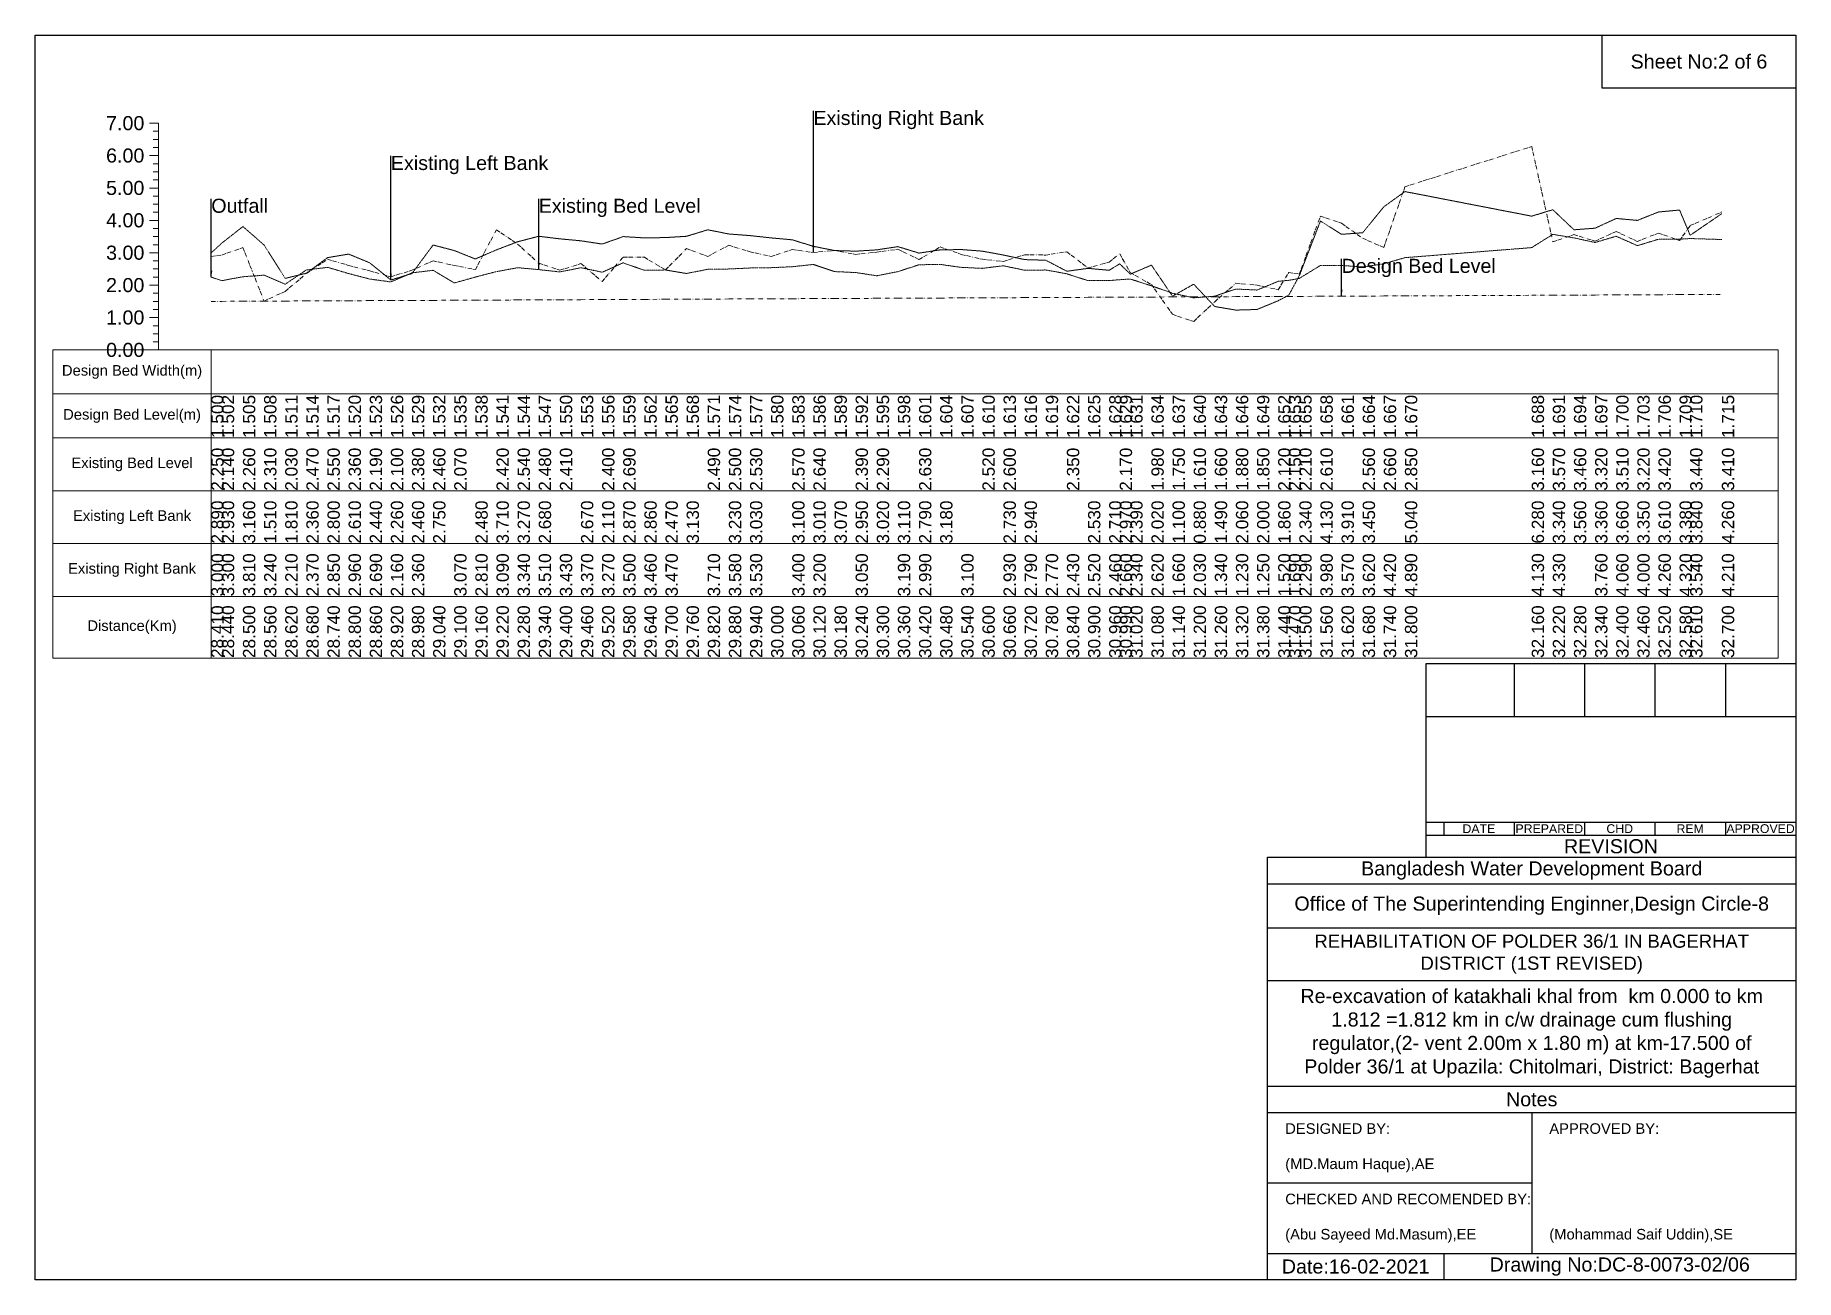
# Model space of a CAD drawing. Header units: inches. Extents: x 100000 to 145000, y -3535 to 0.
# Drawn here: x 100000 to 105000, y -3535 to 0 of the extents above; entities that cross this region are included whole.
import ezdxf

# ---------------------------------------------------------------- set-up
doc = ezdxf.new("R2010")
doc.units = ezdxf.units.IN
doc.header["$MEASUREMENT"] = 0
for name, pattern in [('ACAD_ISO14W100', [24, 12, -3, 0, -3, 0, -3, 0, -3]), ('ACAD_ISO15W100', [39, 12, -3, 12, -3, 0, -3, 0, -3, 0, -3]), ('DASHDOT2', [0.5, 0.25, -0.125, 0, -0.125]), ('DASHED2', [0.375, 0.25, -0.125])]:
    doc.linetypes.add(name, pattern=pattern)
for name, color, linetype, lineweight in [('Design Bed Level Long Section', 7, 'ACAD_ISO14W100', 9), ('Existing Bed Level for Long Section', 7, 'DASHDOT2', 9), ('Existing Left Bank of Long section', 7, 'DASHED2', 9), ('Existing Right Bank of Long Section', 7, 'ACAD_ISO15W100', 9), ('Long Section Border', 7, 'Continuous', 9), ('Long Section Labels', 7, 'Continuous', 9)]:
    doc.layers.add(name, color=color, linetype=linetype, lineweight=lineweight)
doc.styles.get("Standard").update_dxf_attribs({"font": 'arial.ttf'})
doc.dimstyles.get("Standard").update_dxf_attribs({"dimtxt": 0.18, "dimasz": 0.18, "dimexe": 0.18, "dimexo": 0.0625, "dimgap": 0.09, "dimtad": 0, "dimtih": 1, "dimtoh": 1, "dimdec": 4, "dimzin": 0, "dimdsep": 46, "dimtxsty": 'Standard', "dimcen": 0.09, "dimadec": 0, "dimazin": 0, "dimtfac": 1, "dimtdec": 4, "dimtofl": 0, "dimtmove": 0, "dimatfit": 3, "dimfxl": 1, "dimtolj": 1, "dimtzin": 0, "dimarcsym": 0})

msp = doc.modelspace()

# ---------------------------------------------------------------- texts
at = {"char_height": 40, "attachment_point": 5}
for s, insert in [('Sheet No:2 of 6', (104725, -75)), ('Bangladesh Water Development Board', (104250, -2372.5)), ('Office of The Superintending Enginner,Design Circle-8', (104250, -2472.5))]:
    msp.add_mtext(s, dxfattribs=dict(at, insert=insert))
for s, insert, char_height, width, attachment_point in [('DATE', (104100, -2253.8), 25, 200, 5), ('PREPARED', (104300, -2253.8), 25, 200, 5), ('CHD', (104500, -2253.8), 25, 200, 5), ('REM', (104700, -2253.8), 25, 200, 5), ('APPROVED', (104900, -2253.8), 25, 200, 5), ('REVISION ', (104475, -2303.8), 40, 1050, 5), ('REHABILITATION OF POLDER 36/1 IN BAGERHAT DISTRICT (1ST REVISED)', (104250, -2610), 37.5, 1400, 5), ('Re-excavation of katakhali khal from  km 0.000 to km 1.812 =1.812 km in c/w drainage cum flushing regulator,(2- vent 2.00m x 1.80 m) at km-17.500 of Polder 36/1 at Upazila: Chitolmari, District: Bagerhat ^J', (104250, -2835), 40, 1400, 5), ('Notes', (104250, -3022.5), 40, 1400, 5), ('DESIGNED BY:^J^J(MD.Maum Haque),AE', (103550, -3160), 30, 700, 4), ('APPROVED BY:^J^J^J^J^J^J(Mohammad Saif Uddin),SE', (104300, -3260), 30, 700, 4), ('CHECKED AND RECOMENDED BY:^J^J(Abu Sayeed Md.Masum),EE', (103550, -3360), 30, 700, 4), ('Date:16-02-2021', (103750, -3497.5), 40, 700, 5), ('Drawing No:DC-8-0073-02/06', (104500, -3497.5), 40, 1100, 5)]:
    msp.add_mtext(s, dxfattribs=dict(insert=insert, char_height=char_height, width=width, attachment_point=attachment_point))
at = {"layer": 'Long Section Border', "char_height": 30, "attachment_point": 5}
for s, insert in [('Design Bed Width(m)', (100275, -956.5)), ('Design Bed Level(m)', (100275, -1081.5)), ('Existing Bed Level', (100275, -1219)), ('Existing Left Bank', (100275, -1369)), ('Existing Right Bank', (100275, -1519)), ('Distance(Km)', (100275, -1681.5))]:
    msp.add_mtext(s, dxfattribs=dict(at, insert=insert))
at = {"layer": 'Long Section Labels', "char_height": 40}
for s, insert, attachment_point in [('7.00', (100310, -250), 6), ('Existing Right Bank', (102210, -215), 1), ('6.00', (100310, -342), 6), ('Existing Left Bank', (101010, -342.9), 1), ('5.00', (100310, -434), 6), ('Outfall', (100500, -464.4), 1), ('Existing Bed Level', (101430, -464.4), 1), ('4.00', (100310, -526), 6), ('3.00', (100310, -618), 6), ('Design Bed Level', (103710, -635.1), 1), ('2.00', (100310, -710), 6), ('1.00', (100310, -802), 6), ('0.00', (100310, -894), 6)]:
    msp.add_mtext(s, dxfattribs=dict(at, insert=insert, attachment_point=attachment_point))
at = {"layer": 'Long Section Labels', "char_height": 35, "attachment_point": 1, "rotation": 90}
for s, insert in [('1.500', (100500, -1144)), ('1.502', (100530, -1144)), ('1.505', (100590, -1144)), ('1.508', (100650, -1144)), ('1.511', (100710, -1144)), ('1.514', (100770, -1144)), ('1.517', (100830, -1144)), ('1.520', (100890, -1144)), ('1.523', (100950, -1144)), ('1.526', (101010, -1144)), ('1.529', (101070, -1144)), ('1.532', (101130, -1144)), ('1.535', (101190, -1144)), ('1.538', (101250, -1144)), ('1.541', (101310, -1144)), ('1.544', (101370, -1144)), ('1.547', (101430, -1144)), ('1.550', (101490, -1144)), ('1.553', (101550, -1144)), ('1.556', (101610, -1144)), ('1.559', (101670, -1144)), ('1.562', (101730, -1144)), ('1.565', (101790, -1144)), ('1.568', (101850, -1144)), ('1.571', (101910, -1144)), ('1.574', (101970, -1144)), ('1.577', (102030, -1144)), ('1.580', (102090, -1144)), ('1.583', (102150, -1144)), ('1.586', (102210, -1144)), ('1.589', (102270, -1144)), ('1.592', (102330, -1144)), ('1.595', (102390, -1144)), ('1.598', (102450, -1144)), ('1.601', (102510, -1144)), ('1.604', (102570, -1144)), ('1.607', (102630, -1144)), ('1.610', (102690, -1144)), ('1.613', (102750, -1144)), ('1.616', (102810, -1144)), ('1.619', (102870, -1144)), ('1.622', (102930, -1144)), ('1.625', (102990, -1144)), ('1.628', (103050, -1144)), ('1.629', (103080, -1144)), ('1.631', (103110, -1144)), ('1.634', (103170, -1144)), ('1.637', (103230, -1144)), ('1.640', (103290, -1144)), ('1.643', (103350, -1144)), ('1.646', (103410, -1144)), ('1.649', (103470, -1144)), ('1.652', (103530, -1144)), ('1.653', (103560, -1144)), ('1.655', (103590, -1144)), ('1.658', (103650, -1144)), ('1.661', (103710, -1144)), ('1.664', (103770, -1144)), ('1.667', (103830, -1144)), ('1.670', (103890, -1144)), ('1.688', (104250, -1144)), ('1.691', (104310, -1144)), ('1.694', (104370, -1144)), ('1.697', (104430, -1144)), ('1.700', (104490, -1144)), ('1.703', (104550, -1144)), ('1.706', (104610, -1144)), ('1.709', (104670, -1144)), ('1.710', (104700, -1144)), ('1.715', (104790, -1144)), ('2.250', (100500, -1294)), ('2.250', (100500, -1294)), ('2.140', (100530, -1294)), ('2.140', (100530, -1294)), ('2.140', (100530, -1294)), ('2.260', (100590, -1294)), ('2.310', (100650, -1294)), ('2.030', (100710, -1294)), ('2.470', (100770, -1294)), ('2.470', (100770, -1294)), ('2.470', (100770, -1294)), ('2.550', (100830, -1294)), ('2.550', (100830, -1294)), ('2.360', (100890, -1294)), ('2.360', (100890, -1294)), ('2.190', (100950, -1294)), ('2.190', (100950, -1294)), ('2.100', (101010, -1294)), ('2.380', (101070, -1294)), ('2.460', (101130, -1294)), ('2.460', (101130, -1294)), ('2.460', (101130, -1294)), ('2.070', (101190, -1294)), ('2.420', (101310, -1294)), ('2.420', (101310, -1294)), ('2.420', (101310, -1294)), ('2.540', (101370, -1294)), ('2.540', (101370, -1294)), ('2.540', (101370, -1294)), ('2.480', (101430, -1294)), ('2.410', (101490, -1294)), ('2.400', (101610, -1294)), ('2.690', (101670, -1294)), ('2.490', (101910, -1294)), ('2.500', (101970, -1294)), ('2.530', (102030, -1294)), ('2.570', (102150, -1294)), ('2.640', (102210, -1294)), ('2.640', (102210, -1294)), ('2.390', (102330, -1294)), ('2.290', (102390, -1294)), ('2.630', (102510, -1294)), ('2.520', (102690, -1294)), ('2.600', (102750, -1294)), ('2.350', (102930, -1294)), ('2.170', (103080, -1294)), ('1.980', (103170, -1294)), ('1.750', (103230, -1294)), ('1.610', (103290, -1294)), ('1.660', (103350, -1294)), ('1.880', (103410, -1294)), ('1.850', (103470, -1294)), ('2.120', (103530, -1294)), ('2.150', (103560, -1294)), ('2.210', (103590, -1294)), ('2.610', (103650, -1294)), ('2.610', (103650, -1294)), ('2.560', (103770, -1294)), ('2.660', (103830, -1294)), ('2.850', (103890, -1294)), ('3.160', (104250, -1294)), ('3.570', (104310, -1294)), ('3.460', (104370, -1294)), ('3.320', (104430, -1294)), ('3.510', (104490, -1294)), ('3.220', (104550, -1294)), ('3.420', (104610, -1294)), ('3.420', (104610, -1294)), ('3.440', (104700, -1294)), ('3.410', (104790, -1294)), ('2.890', (100500, -1444)), ('2.890', (100500, -1444)), ('2.890', (100500, -1444)), ('2.930', (100530, -1444)), ('2.930', (100530, -1444)), ('3.160', (100590, -1444)), ('3.160', (100590, -1444)), ('1.510', (100650, -1444)), ('1.810', (100710, -1444)), ('2.360', (100770, -1444)), ('2.800', (100830, -1444)), ('2.800', (100830, -1444)), ('2.610', (100890, -1444)), ('2.610', (100890, -1444)), ('2.440', (100950, -1444)), ('2.260', (101010, -1444)), ('2.460', (101070, -1444)), ('2.460', (101070, -1444)), ('2.750', (101130, -1444)), ('2.480', (101250, -1444)), ('3.710', (101310, -1444)), ('3.270', (101370, -1444)), ('2.680', (101430, -1444)), ('2.670', (101550, -1444)), ('2.110', (101610, -1444)), ('2.870', (101670, -1444)), ('2.860', (101730, -1444)), ('2.470', (101790, -1444)), ('3.130', (101850, -1444)), ('3.230', (101970, -1444)), ('3.030', (102030, -1444)), ('3.030', (102030, -1444)), ('3.100', (102150, -1444)), ('3.010', (102210, -1444)), ('3.070', (102270, -1444)), ('2.950', (102330, -1444)), ('2.950', (102330, -1444)), ('3.020', (102390, -1444)), ('3.110', (102450, -1444)), ('2.790', (102510, -1444)), ('3.180', (102570, -1444)), ('2.730', (102750, -1444)), ('2.940', (102810, -1444)), ('2.530', (102990, -1444)), ('2.710', (103050, -1444)), ('2.970', (103080, -1444)), ('2.390', (103110, -1444)), ('2.390', (103110, -1444)), ('2.020', (103170, -1444)), ('1.100', (103230, -1444)), ('0.880', (103290, -1444)), ('1.490', (103350, -1444)), ('2.060', (103410, -1444)), ('2.000', (103470, -1444)), ('1.860', (103530, -1444)), ('2.340', (103590, -1444)), ('4.130', (103650, -1444)), ('3.910', (103710, -1444)), ('3.450', (103770, -1444)), ('5.040', (103890, -1444)), ('6.280', (104250, -1444)), ('3.340', (104310, -1444)), ('3.560', (104370, -1444)), ('3.360', (104430, -1444)), ('3.660', (104490, -1444)), ('3.350', (104550, -1444)), ('3.610', (104610, -1444)), ('3.380', (104670, -1444)), ('3.840', (104700, -1444)), ('4.260', (104790, -1444)), ('3.000', (100500, -1594)), ('3.300', (100530, -1594)), ('3.810', (100590, -1594)), ('3.240', (100650, -1594)), ('3.240', (100650, -1594)), ('2.210', (100710, -1594)), ('2.370', (100770, -1594)), ('2.850', (100830, -1594)), ('2.960', (100890, -1594)), ('2.690', (100950, -1594)), ('2.160', (101010, -1594)), ('2.360', (101070, -1594)), ('3.070', (101190, -1594)), ('3.070', (101190, -1594)), ('2.810', (101250, -1594)), ('3.090', (101310, -1594)), ('3.090', (101310, -1594)), ('3.090', (101310, -1594)), ('3.340', (101370, -1594)), ('3.510', (101430, -1594)), ('3.510', (101430, -1594)), ('3.430', (101490, -1594)), ('3.370', (101550, -1594)), ('3.270', (101610, -1594)), ('3.500', (101670, -1594)), ('3.460', (101730, -1594)), ('3.460', (101730, -1594)), ('3.470', (101790, -1594)), ('3.710', (101910, -1594)), ('3.710', (101910, -1594)), ('3.580', (101970, -1594)), ('3.530', (102030, -1594)), ('3.400', (102150, -1594)), ('3.200', (102210, -1594)), ('3.050', (102330, -1594)), ('3.050', (102330, -1594)), ('3.190', (102450, -1594)), ('2.990', (102510, -1594)), ('3.100', (102630, -1594)), ('2.930', (102750, -1594)), ('2.790', (102810, -1594)), ('2.770', (102870, -1594)), ('2.430', (102930, -1594)), ('2.520', (102990, -1594)), ('2.460', (103050, -1594)), ('2.660', (103080, -1594)), ('2.340', (103110, -1594)), ('2.620', (103170, -1594)), ('1.660', (103230, -1594)), ('2.030', (103290, -1594)), ('1.340', (103350, -1594)), ('1.230', (103410, -1594)), ('1.250', (103470, -1594)), ('1.520', (103530, -1594)), ('1.690', (103560, -1594)), ('2.290', (103590, -1594)), ('3.980', (103650, -1594)), ('3.570', (103710, -1594)), ('3.620', (103770, -1594)), ('4.420', (103830, -1594)), ('4.890', (103890, -1594)), ('4.130', (104250, -1594)), ('4.330', (104310, -1594)), ('3.760', (104430, -1594)), ('4.060', (104490, -1594)), ('4.000', (104550, -1594)), ('4.260', (104610, -1594)), ('4.320', (104670, -1594)), ('3.540', (104700, -1594)), ('4.210', (104790, -1594)), ('28.410', (100500, -1769)), ('28.440', (100530, -1769)), ('28.500', (100590, -1769)), ('28.560', (100650, -1769)), ('28.620', (100710, -1769)), ('28.680', (100770, -1769)), ('28.740', (100830, -1769)), ('28.800', (100890, -1769)), ('28.860', (100950, -1769)), ('28.920', (101010, -1769)), ('28.980', (101070, -1769)), ('29.040', (101130, -1769)), ('29.100', (101190, -1769)), ('29.160', (101250, -1769)), ('29.220', (101310, -1769)), ('29.280', (101370, -1769)), ('29.340', (101430, -1769)), ('29.400', (101490, -1769)), ('29.460', (101550, -1769)), ('29.520', (101610, -1769)), ('29.580', (101670, -1769)), ('29.640', (101730, -1769)), ('29.700', (101790, -1769)), ('29.760', (101850, -1769)), ('29.820', (101910, -1769)), ('29.880', (101970, -1769)), ('29.940', (102030, -1769)), ('30.000', (102090, -1769)), ('30.060', (102150, -1769)), ('30.120', (102210, -1769)), ('30.180', (102270, -1769)), ('30.240', (102330, -1769)), ('30.300', (102390, -1769)), ('30.360', (102450, -1769)), ('30.420', (102510, -1769)), ('30.480', (102570, -1769)), ('30.540', (102630, -1769)), ('30.600', (102690, -1769)), ('30.660', (102750, -1769)), ('30.720', (102810, -1769)), ('30.780', (102870, -1769)), ('30.840', (102930, -1769)), ('30.900', (102990, -1769)), ('30.960', (103050, -1769)), ('30.990', (103080, -1769)), ('31.020', (103110, -1769)), ('31.080', (103170, -1769)), ('31.140', (103230, -1769)), ('31.200', (103290, -1769)), ('31.260', (103350, -1769)), ('31.320', (103410, -1769)), ('31.380', (103470, -1769)), ('31.440', (103530, -1769)), ('31.470', (103560, -1769)), ('31.500', (103590, -1769)), ('31.560', (103650, -1769)), ('31.620', (103710, -1769)), ('31.680', (103770, -1769)), ('31.740', (103830, -1769)), ('31.800', (103890, -1769)), ('32.160', (104250, -1769)), ('32.220', (104310, -1769)), ('32.280', (104370, -1769)), ('32.340', (104430, -1769)), ('32.400', (104490, -1769)), ('32.460', (104550, -1769)), ('32.520', (104610, -1769)), ('32.580', (104670, -1769)), ('32.610', (104700, -1769)), ('32.700', (104790, -1769))]:
    msp.add_mtext(s, dxfattribs=dict(at, insert=insert))

# ---------------------------------------------------------------- linework, layer by layer
for points in [[(100000, 0), (105000, 0), (105000, -3535), (100000, -3535)], [(104450, 0), (105000, 0), (105000, -150), (104450, -150)]]:
    msp.add_lwpolyline(points, close=True)
for points in [[(103950, -2335), (103950, -1785), (105000, -1785)], [(104000, -1785), (104000, -1785)], [(104200, -1785), (104200, -1935)], [(104400, -1785), (104400, -1935)], [(104600, -1785), (104600, -1935)], [(104800, -1785), (104800, -1935)], [(103950, -1935), (105000, -1935)], [(103950, -2235), (105000, -2235)], [(104000, -2235), (104000, -2272.5)], [(104200, -2235), (104200, -2272.5)], [(104400, -2235), (104400, -2272.5)], [(104600, -2235), (104600, -2272.5)], [(104800, -2235), (104800, -2272.5)], [(103950, -2272.5), (105000, -2272.5)], [(103500, -3535), (103500, -2335), (105000, -2335)], [(103500, -2410), (105000, -2410)], [(103500, -2535), (105000, -2535)], [(103500, -2685), (105000, -2685)], [(103500, -2985), (105000, -2985)], [(103500, -3060), (105000, -3060)], [(104250, -3060), (104250, -3460)], [(103500, -3260), (104250, -3260)], [(103500, -3460), (105000, -3460)], [(104000, -3460), (104000, -3535)]]:
    msp.add_lwpolyline(points)
at = {"layer": 'Design Bed Level Long Section'}
msp.add_lwpolyline([(100500, -756), (100530, -755.9), (100590, -755.6), (100650, -755.3), (100710, -755), (100770, -754.8), (100830, -754.5), (100890, -754.2), (100950, -753.9), (101010, -753.7), (101070, -753.4), (101130, -753.1), (101190, -752.8), (101250, -752.5), (101310, -752.3), (101370, -752), (101430, -751.7), (101490, -751.4), (101550, -751.2), (101610, -750.9), (101670, -750.6), (101730, -750.3), (101790, -750.1), (101850, -749.8), (101910, -749.5), (101970, -749.2), (102030, -749), (102090, -748.7), (102150, -748.4), (102210, -748.1), (102270, -747.9), (102330, -747.6), (102390, -747.3), (102450, -747), (102510, -746.8), (102570, -746.5), (102630, -746.2), (102690, -745.9), (102750, -745.6), (102810, -745.4), (102870, -745.1), (102930, -744.8), (102990, -744.5), (103050, -744.3), (103080, -744.1), (103110, -744), (103170, -743.7), (103230, -743.4), (103290, -743.2), (103350, -742.9), (103410, -742.6), (103470, -742.3), (103530, -742.1), (103560, -741.9), (103590, -741.8), (103650, -741.5), (103710, -741.2), (103770, -741), (103830, -740.7), (103890, -740.4), (104250, -738.8), (104310, -738.5), (104370, -738.2), (104430, -737.9), (104490, -737.6), (104550, -737.4), (104610, -737.1), (104670, -736.8), (104700, -736.7), (104790, -736.3)], dxfattribs=at)
at = {"layer": 'Existing Bed Level for Long Section'}
msp.add_lwpolyline([(100500, -687), (100530, -697.1), (100590, -686.1), (100650, -681.5), (100710, -707.2), (100770, -666.8), (100830, -659.4), (100890, -676.9), (100950, -692.5), (101010, -700.8), (101070, -675), (101130, -667.7), (101190, -703.6), (101250, -687), (101310, -671.4), (101370, -660.3), (101430, -665.8), (101490, -672.3), (101550, -660.3), (101610, -673.2), (101670, -646.5), (101730, -667.7), (101790, -666.8), (101850, -676.9), (101910, -664.9), (101970, -664), (102030, -661.2), (102090, -660.3), (102150, -657.6), (102210, -651.1), (102270, -671.4), (102330, -674.1), (102390, -683.3), (102450, -671.4), (102510, -652), (102570, -651.1), (102630, -659.4), (102690, -662.2), (102750, -654.8), (102810, -667.7), (102870, -666.8), (102930, -677.8), (102990, -697.1), (103050, -697.1), (103080, -694.4), (103110, -692.5), (103170, -711.8), (103230, -733), (103290, -745.9), (103350, -741.3), (103410, -721), (103470, -723.8), (103530, -699), (103560, -696.2), (103590, -690.7), (103650, -653.9), (103710, -653.9), (103770, -658.5), (103830, -649.3), (103890, -631.8), (104250, -603.3), (104310, -565.6), (104370, -575.7), (104430, -588.6), (104490, -571.1), (104550, -597.8), (104610, -579.4), (104670, -579.4), (104700, -577.5), (104790, -580.3)], dxfattribs=at)
at = {"layer": 'Existing Left Bank of Long section'}
msp.add_lwpolyline([(100500, -618), (100530, -590.4), (100590, -543.5), (100650, -595.9), (100710, -690.7), (100770, -676), (100830, -631.8), (100890, -621.7), (100950, -646.5), (101010, -695.3), (101070, -676.9), (101130, -595.9), (101190, -611.6), (101250, -635.5), (101310, -609.7), (101370, -586.7), (101430, -571.1), (101490, -578.4), (101550, -584), (101610, -593.2), (101670, -572), (101730, -575.7), (101790, -574.8), (101850, -571.1), (101910, -552.7), (101970, -564.6), (102030, -569.2), (102090, -575.7), (102150, -581.2), (102210, -599.6), (102270, -611.6), (102330, -613.4), (102390, -609.7), (102450, -600.5), (102510, -618.9), (102570, -609.7), (102630, -608.8), (102690, -613.4), (102750, -624.4), (102810, -637.3), (102870, -639.2), (102930, -670.4), (102990, -662.2), (103050, -667.7), (103080, -649.3), (103110, -678.7), (103170, -653), (103230, -741.3), (103290, -707.2), (103350, -770.7), (103410, -780.8), (103470, -779), (103530, -754.2), (103560, -738.5), (103590, -683.3), (103650, -527.8), (103710, -565.6), (103770, -561), (103830, -487.4), (103890, -444.1), (104250, -514), (104310, -495.6), (104370, -552.7), (104430, -548.1), (104490, -520.5), (104550, -526), (104610, -502.1), (104670, -496.6), (104700, -568.3), (104790, -506.7)], dxfattribs=at)
at = {"layer": 'Existing Right Bank of Long Section'}
msp.add_lwpolyline([(100500, -628.1), (100530, -624.4), (100590, -603.3), (100650, -755.1), (100710, -727.5), (100770, -676.9), (100830, -636.4), (100890, -653.9), (100950, -669.5), (101010, -686.1), (101070, -667.7), (101130, -641), (101190, -653.9), (101250, -665.8), (101310, -552.7), (101370, -593.2), (101430, -647.4), (101490, -667.7), (101550, -648.4), (101610, -699.9), (101670, -630), (101730, -630.9), (101790, -666.8), (101850, -606), (101910, -628.1), (101970, -596.8), (102030, -615.2), (102090, -628.1), (102150, -608.8), (102210, -617.1), (102270, -611.6), (102330, -622.6), (102390, -616.2), (102450, -607.9), (102510, -637.3), (102570, -601.4), (102630, -622.6), (102690, -636.4), (102750, -642.8), (102810, -623.5), (102870, -624.4), (102930, -615.2), (102990, -661.2), (103050, -644.7), (103080, -620.8), (103110, -674.1), (103170, -708.2), (103230, -792.8), (103290, -813), (103350, -756.9), (103410, -704.5), (103470, -710), (103530, -722.9), (103560, -674.1), (103590, -678.7), (103650, -514), (103710, -534.3), (103770, -576.6), (103830, -603.3), (103890, -430.3), (104250, -316.2), (104310, -586.7), (104370, -566.5), (104430, -584.9), (104490, -557.3), (104550, -585.8), (104610, -561.9), (104670, -583), (104700, -540.7), (104790, -502.1)], dxfattribs=at)
at = {"layer": 'Long Section Border'}
msp.add_lwpolyline([(100050, -894), (104950, -894), (104950, -1769), (100050, -1769)], close=True, dxfattribs=at)
for points in [[(100500, -894), (100500, -1769)], [(100050, -1019), (104950, -1019)], [(100050, -1144), (104950, -1144)], [(100050, -1294), (104950, -1294)], [(100050, -1444), (104950, -1444)], [(100050, -1594), (104950, -1594)]]:
    msp.add_lwpolyline(points, dxfattribs=at)
at = {"layer": 'Long Section Labels'}
for points in [[(100350, -250), (100325, -250)], [(100350, -894), (100350, -802), (100350, -710), (100350, -618), (100350, -526), (100350, -434), (100350, -342), (100350, -250)], [(100350, -273), (100335, -273)], [(100350, -296), (100335, -296)], [(100350, -342), (100325, -342)], [(100350, -319), (100335, -319)], [(100350, -365), (100335, -365)], [(100350, -388), (100335, -388)], [(100350, -434), (100325, -434)], [(100350, -411), (100335, -411)], [(100350, -457), (100335, -457)], [(100350, -480), (100335, -480)], [(100350, -526), (100325, -526)], [(100350, -503), (100335, -503)], [(100350, -549), (100335, -549)], [(100350, -572), (100335, -572)], [(100350, -595), (100335, -595)], [(100350, -618), (100325, -618)], [(100350, -641), (100335, -641)], [(100350, -664), (100335, -664)], [(100350, -687), (100335, -687)], [(100350, -710), (100325, -710)], [(100350, -733), (100335, -733)], [(100350, -756), (100335, -756)], [(100350, -779), (100335, -779)], [(100350, -802), (100325, -802)], [(100350, -825), (100335, -825)], [(100350, -848), (100335, -848)], [(100350, -894), (100325, -894)], [(100350, -871), (100335, -871)]]:
    msp.add_lwpolyline(points, dxfattribs=at)

msp.set_redraw_order([(e.dxf.handle, doc.entitydb.next_handle()) for e in msp.query("TEXT MTEXT ATTDEF DIMENSION ARC_DIMENSION")])  # texts and dimensions are drawn at this point

# ---------------------------------------------------------------- leaders
at = {"layer": 'Long Section Labels', "annotation_type": 0, "has_hookline": 1, "hookline_direction": 0}
for points, text_width in [([(102210, -617.1), (102210, -215), (102209.9, -215)], 479.9), ([(101010, -695.3), (101010, -342.9), (101009.9, -342.9)], 442.6), ([(100500, -687), (100500, -464.4), (100499.9, -464.4)], 154.9), ([(101430, -665.8), (101430, -464.4), (101429.9, -464.4)], 451.4), ([(103710, -741.2), (103710, -635.1), (103709.9, -635.1)], 429.8)]:
    msp.add_leader(points, dimstyle='Standard', override={"dimasz": 18}, dxfattribs=dict(at, text_width=text_width))

doc.saveas('drawing.dxf')
